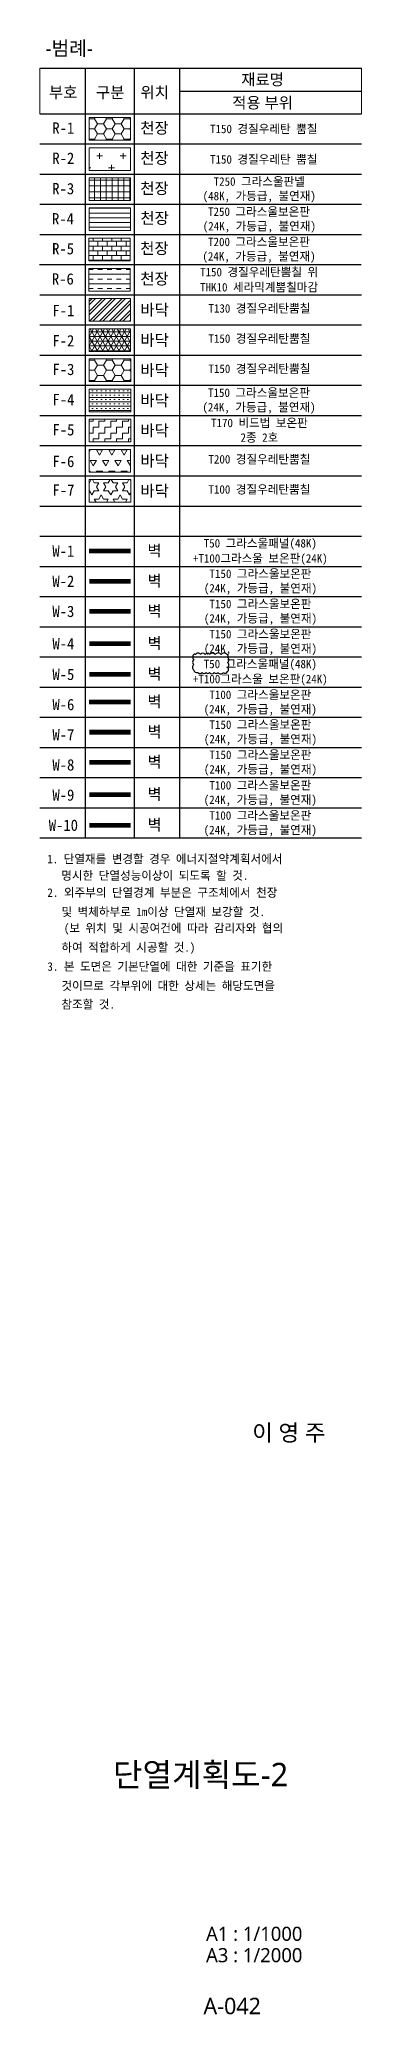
# Model space of a CAD drawing. Header units: millimetres. Extents: x 1037297 to 3512330, y 928637 to 1464837.
# Drawn here: x 2603998 to 2672330, y 986086 to 1405009 of the extents above; entities that cross this region are included whole.
import ezdxf
from ezdxf.enums import TextEntityAlignment as Align

# ---------------------------------------------------------------- set-up
doc = ezdxf.new("R2010")
doc.units = ezdxf.units.MM
doc.header["$LTSCALE"] = 5
doc.header["$MEASUREMENT"] = 0
for name, pattern in [('ACAD_ISO10W100', [18, 12, -3, 0, -3]), ('DASHDOTX2', [2, 1, -0.5, 0, -0.5]), ('DASHEDX2', [1.5, 1, -0.5]), ('HID', [2, 1.1, -0.9]), ('HIDDEN', [0.375, 0.25, -0.125]), ('JIS_09_15', [18.9, 15, -0.9, 0.6, -0.9, 0.6, -0.9]), ('PHANTOM2', [1.25, 0.625, -0.125, 0.125, -0.125, 0.125, -0.125])]:
    doc.linetypes.add(name, pattern=pattern)
for name, color, linetype, lineweight in [('A-BORD-TEXT', 3, 'CONTINUOUS', 25), ('A-XXXX-HATC', 8, 'CONTINUOUS', 18), ('A-XXXX-INSL1', 15, 'CONTINUOUS', 18), ('A-XXXX-INSL2', 8, 'CONTINUOUS', 18), ('A-XXXX-NOTE', 3, 'CONTINUOUS', 25), ('A-XXXX-TABL', 7, 'CONTINUOUS', 25), ('A-XXXX-WAT1', 9, 'HID', 20), ('REV-202205', 20, 'CONTINUOUS', 25)]:
    doc.layers.add(name, color=color, linetype=linetype, lineweight=lineweight)
doc.layers.add('A-XXXX-NPLT', color=144, linetype='CONTINUOUS', lineweight=15, plot=False)
doc.styles.add('돋움체', font='')
doc.styles.add('맑은고딕', font='malgun.ttf')
doc.styles.get('돋움체').set_extended_font_data('DotumChe')

msp = doc.modelspace()

# ---------------------------------------------------------------- texts
at = {"layer": 'A-BORD-TEXT', "style": '맑은고딕'}
for s, height, p in [('이 영 주', 3500, (2664683, 1107734)), ('A1 : 1/1000', 3000, (2659784, 1001706)), ('A3 : 1/2000', 3000, (2659784, 997171)), ('A-042', 3500, (2650993, 986135))]:
    msp.add_text(s, height=height, dxfattribs=at).set_placement(p, align=Align.RIGHT)
msp.add_text('단열계획도-2', height=5000, dxfattribs=at).set_placement((2638172, 1036962), align=Align.MIDDLE_CENTER)

# ---------------------------------------------------------------- blocks, each defined once
blk = doc.blocks.new('co')
at = {"layer": 'A-XXXX-HATC'}
h = blk.add_hatch(dxfattribs=at)
h.set_pattern_fill('HONEY', color=30, scale=3000)
h.set_pattern_definition([(0, (-257415.2, -266829.63), (562.5, 324.75953), [375, -750]), (120, (-257415.2, -266829.63), (-562.5, 324.75953), [375, -750]), (60, (-257415.2, -266829.63), (1e-13, 649.51905), [-750, 375])])
h.paths.add_polyline_path([(229840, 147324), (232477, 147324), (232477, 145884), (229840, 145884)])
h = blk.add_hatch(dxfattribs=at)
h.set_pattern_fill('CROSS', color=30, scale=3000)
h.set_pattern_definition([(0, (45339, 30091.6), (750, 750), [375, -1125]), (90, (45526.5, 29904.1), (-750, 750), [375, -1125])])
h.paths.add_polyline_path([(229840, 145404), (232477, 145404), (232477, 143964), (229840, 143964)])
h = blk.add_hatch(dxfattribs=at)
h.set_pattern_fill('NET', color=30, scale=3000)
h.set_pattern_definition([(0, (-196676.3, -181438.6), (0, 375), []), (90, (-196676.3, -181438.6), (-375, 2e-14), [])])
h.paths.add_polyline_path([(229840, 143484), (232477, 143484), (232477, 142044), (229840, 142044)])
h = blk.add_hatch(dxfattribs=at)
h.set_pattern_fill('ANSI31', color=30, scale=2400, angle=135)
h.set_pattern_definition([(180, (-196676.3, -181438.6), (-3e-14, -300), [])])
h.paths.add_polyline_path([(229836, 141570), (232472, 141570), (232472, 140130), (229836, 140130)])
h = blk.add_hatch(dxfattribs=at)
h.set_pattern_fill('BRICK', color=30, scale=1200)
h.set_pattern_definition([(0, (-196691, -181438.6), (0, 300), []), (90, (-196691, -181438.6), (-600, 4e-14), [300, -300]), (90, (-196391, -181438.6), (-600, 4e-14), [-300, 300])])
h.paths.add_polyline_path([(229821, 139650), (232458, 139650), (232458, 138210), (229821, 138210)])
h = blk.add_hatch(dxfattribs=at)
h.set_pattern_fill('TRANS', color=30, scale=2400)
h.set_pattern_definition([(0, (-196691, -181438.6), (0, 600), []), (0, (-196691, -181138.6), (0, 600), [300, -300])])
h.paths.add_polyline_path([(229826, 137724), (232463, 137724), (232463, 136284), (229826, 136284)])
h = blk.add_hatch(dxfattribs=at)
h.set_pattern_fill('ANSI32', color=4, scale=1200)
h.set_pattern_definition([(45, (45339, 38728.36), (-318.19805, 318.19805), []), (45, (45551.13, 38728.36), (-318.19805, 318.19805), [])])
h.paths.add_polyline_path([(229845, 135800), (232482, 135800), (232482, 134360), (229845, 134360)])
h = blk.add_hatch(dxfattribs=at)
h.set_pattern_fill('NET3', color=4, scale=2400)
h.set_pattern_definition([(0, (-196676.3, -177598.6), (0, 300), []), (60, (-196676.3, -177598.6), (-259.80762, 150), []), (120, (-196676.3, -177598.6), (-259.80762, -150), [])])
h.paths.add_polyline_path([(229845, 133880), (232482, 133880), (232482, 132440), (229845, 132440)])
h = blk.add_hatch(dxfattribs=at)
h.set_pattern_fill('HONEY', color=4, scale=3000)
h.set_pattern_definition([(0, (-257415.2, -282189.63), (562.5, 324.75953), [375, -750]), (120, (-257415.2, -282189.63), (-562.5, 324.75953), [375, -750]), (60, (-257415.2, -282189.63), (1e-13, 649.51905), [-750, 375])])
h.paths.add_polyline_path([(229840, 131964), (232477, 131964), (232477, 130524), (229840, 130524)])
h = blk.add_hatch(dxfattribs=at)
h.set_pattern_fill('SACNCR', color=4, scale=3000, angle=135)
h.set_pattern_definition([(180, (-599876.3, -179518.6), (-3e-14, -281.25), []), (180, (-600016.92, -179377.98), (-3e-14, -281.25), [0, -281.25])])
h.paths.add_polyline_path([(229840, 130044), (232477, 130044), (232477, 128604), (229840, 128604)])
h = blk.add_hatch(dxfattribs=at)
h.set_pattern_fill('ZIGZAG', color=4, scale=3000)
h.set_pattern_definition([(0, (-302519.1, -267292.76), (375, 375), [375, -375]), (90, (-302144.1, -267292.76), (-375, 375), [375, -375])])
h.paths.add_polyline_path([(229840, 128124), (232477, 128124), (232477, 126684), (229840, 126684)])
h = blk.add_hatch(dxfattribs=at)
h.set_pattern_fill('TRIANG', color=4, scale=2100)
h.set_pattern_definition([(60, (-302519.1, -269212.76), (-393.75, 681.995), [393.75, -393.75]), (120, (-302519.1, -269212.76), (-787.5, 4e-07), [393.75, -393.75]), (0, (-302716, -268871.76), (393.75, 681.995), [393.75, -393.75])])
h.paths.add_polyline_path([(229845, 126200), (232482, 126200), (232482, 124760), (229845, 124760)])
h = blk.add_hatch(dxfattribs=at)
h.set_pattern_fill('STARS', color=4, scale=2400)
h.set_pattern_definition([(0, (-302519.1, -269212.76), (0, 519.61524), [300, -300]), (60, (-302519.1, -269212.76), (-450, 259.80762), [300, -300]), (120, (-302369.1, -268952.95), (-450, -259.80762), [300, -300])])
h.paths.add_polyline_path([(229840, 124284), (232477, 124284), (232477, 122844), (229840, 122844)])
at = {"layer": 'A-XXXX-INSL1', "color": 6, "linetype": 'Continuous'}
for points in [[(229840, 147324), (232477, 147324), (232477, 145884), (229840, 145884)], [(229840, 145404), (232477, 145404), (232477, 143964), (229840, 143964)], [(229840, 143484), (232477, 143484), (232477, 142044), (229840, 142044)], [(229836, 141570), (232472, 141570), (232472, 140130), (229836, 140130)], [(229821, 139650), (232458, 139650), (232458, 138210), (229821, 138210)], [(229826, 137724), (232463, 137724), (232463, 136284), (229826, 136284)], [(229845, 135800), (232482, 135800), (232482, 134360), (229845, 134360)], [(229845, 133880), (232482, 133880), (232482, 132440), (229845, 132440)], [(229850, 131964), (232487, 131964), (232487, 130524), (229850, 130524)], [(229850, 130044), (232487, 130044), (232487, 128604), (229850, 128604)], [(229850, 128124), (232487, 128124), (232487, 126684), (229850, 126684)], [(229845, 126200), (232482, 126200), (232482, 124760), (229845, 124760)], [(229850, 124284), (232487, 124284), (232487, 122844), (229850, 122844)]]:
    blk.add_lwpolyline(points, close=True, dxfattribs=at)
at = {"layer": 'A-XXXX-INSL2', "color": 4, "linetype": 'DASHDOTX2', "ltscale": 200, "const_width": 300}
blk.add_lwpolyline([(229843, 117813), (232480, 117813)], dxfattribs=at)
at = {"layer": 'A-XXXX-INSL2', "color": 2, "ltscale": 200, "const_width": 300}
blk.add_lwpolyline([(229843, 115893), (232480, 115893)], dxfattribs=at)
at = {"layer": 'A-XXXX-INSL2', "color": 1, "linetype": 'DASHEDX2', "ltscale": 100, "const_width": 300}
blk.add_lwpolyline([(229845, 113843), (232482, 113843)], dxfattribs=at)
at = {"layer": 'A-XXXX-INSL2', "color": 3, "linetype": 'JIS_09_15', "ltscale": 30, "const_width": 300}
blk.add_lwpolyline([(229845, 111887), (232482, 111887)], dxfattribs=at)
at = {"layer": 'A-XXXX-INSL2', "color": 4, "linetype": 'PHANTOM2', "ltscale": 200, "const_width": 300}
blk.add_lwpolyline([(229843, 108213), (232480, 108213)], dxfattribs=at)
at = {"layer": 'A-XXXX-INSL2', "color": 2, "linetype": 'ACAD_ISO10W100', "ltscale": 10, "const_width": 300}
blk.add_lwpolyline([(229843, 106293), (232480, 106293)], dxfattribs=at)
at = {"layer": 'A-XXXX-INSL2', "color": 1, "linetype": 'DASHDOTX2', "ltscale": 300, "const_width": 300}
blk.add_lwpolyline([(229845, 104243), (232482, 104243)], dxfattribs=at)
at = {"layer": 'A-XXXX-INSL2', "color": 4, "linetype": 'JIS_09_15', "ltscale": 50, "const_width": 300}
blk.add_lwpolyline([(229845, 102287), (232482, 102287)], dxfattribs=at)
at = {"layer": 'A-XXXX-NPLT'}
blk.add_lwpolyline([(226695, 150458), (226695, 147564), (247170, 147564), (247170, 150458)], close=True, dxfattribs=at)
at = {"layer": 'A-XXXX-TABL', "color": 3}
for p, q in [((226695, 150458), (247170, 150458)), ((226695, 147564), (247170, 147564))]:
    blk.add_line(p, q, dxfattribs=at)
at = {"layer": 'A-XXXX-TABL'}
for p, q in [((229596, 150458), (229596, 101484)), ((232712, 150458), (232712, 101484)), ((235596, 150458), (235596, 101484)), ((235596, 149011), (247170, 149011)), ((226695, 145644), (247170, 145644)), ((226695, 143724), (247170, 143724)), ((226695, 141804), (247180, 141804)), ((226695, 139884), (247170, 139884)), ((226680, 137964), (247155, 137964)), ((226695, 136044), (247170, 136044)), ((226695, 134124), (247170, 134124)), ((226695, 132204), (247170, 132204)), ((226695, 130284), (247170, 130284)), ((226695, 128364), (247170, 128364)), ((226695, 126444), (247170, 126444)), ((226695, 124524), (247170, 124524)), ((226695, 122604), (247170, 122604)), ((226695, 120684), (247170, 120684)), ((226695, 118764), (247170, 118764)), ((226695, 116844), (247170, 116844)), ((226695, 114924), (247170, 114924)), ((226705, 113004), (247170, 113004)), ((226705, 111084), (247170, 111084)), ((226705, 109164), (247170, 109164)), ((226705, 107244), (247170, 107244)), ((226705, 105324), (247170, 105324)), ((226705, 103404), (247170, 103404)), ((226705, 101484), (247170, 101484))]:
    blk.add_line(p, q, dxfattribs=at)
at = {"layer": 'A-XXXX-WAT1', "color": 3, "linetype": 'HID', "ltscale": 200, "const_width": 300}
blk.add_lwpolyline([(229840, 119733), (232477, 119733)], dxfattribs=at)
at = {"layer": 'A-XXXX-WAT1', "color": 3, "linetype": 'HIDDEN', "ltscale": 200, "const_width": 300}
blk.add_lwpolyline([(229840, 110133), (232477, 110133)], dxfattribs=at)
at = {"layer": 'A-XXXX-NOTE'}
for s, height, style, p in [('-범례-', 900, '맑은고딕', (228572, 151725)), ('재료명', 720, '맑은고딕', (240880, 149738)), ('부호', 720, '맑은고딕', (228191, 148926)), ('구분', 720, '맑은고딕', (231180, 148926)), ('위치', 720, '맑은고딕', (234018, 148926)), ('적용 부위', 720, '맑은고딕', (240880, 148265)), ('천장', 720, '돋움체', (234002, 146662)), ('R-1', 720, '돋움체', (228196, 146657)), ('R-2', 720, '돋움체', (228196, 144737)), ('천장', 720, '돋움체', (234002, 144742)), ('천장', 720, '돋움체', (234002, 142822)), ('R-3', 720, '돋움체', (228191, 142799)), ('R-4', 720, '돋움체', (228177, 140879)), ('천장', 720, '돋움체', (234012, 140923)), ('R-5', 720, '돋움체', (228182, 138977)), ('천장', 720, '돋움체', (233997, 139003)), ('R-6', 720, '돋움체', (228167, 137057)), ('천장', 720, '돋움체', (234002, 137062)), ('F-1', 720, '돋움체', (228201, 135042)), ('바닥', 720, '돋움체', (234007, 135085)), ('F-2', 720, '돋움체', (228201, 133122)), ('바닥', 720, '돋움체', (234007, 133165)), ('F-3', 720, '돋움체', (228206, 131297)), ('바닥', 720, '돋움체', (234007, 131245)), ('F-4', 720, '돋움체', (228206, 129377)), ('바닥', 720, '돋움체', (234007, 129325)), ('F-5', 720, '돋움체', (228206, 127457)), ('바닥', 720, '돋움체', (234007, 127405)), ('F-6', 720, '돋움체', (228201, 125442)), ('바닥', 720, '돋움체', (234007, 125485)), ('F-7', 720, '돋움체', (228206, 123617)), ('바닥', 720, '돋움체', (234007, 123565)), ('W-1', 720, '돋움체', (228196, 119739)), ('벽', 720, '돋움체', (234002, 119766)), ('W-2', 720, '돋움체', (228199, 117819)), ('벽', 720, '돋움체', (234004, 117846)), ('W-3', 720, '돋움체', (228199, 115899)), ('벽', 720, '돋움체', (234004, 115926)), ('W-4', 720, '돋움체', (228201, 113849)), ('벽', 720, '돋움체', (234007, 113877)), ('W-5', 720, '돋움체', (228201, 111893)), ('벽', 720, '돋움체', (234007, 111921)), ('벽', 720, '돋움체', (234002, 110166)), ('W-6', 720, '돋움체', (228201, 109973)), ('W-7', 720, '돋움체', (228201, 108053)), ('벽', 720, '돋움체', (234004, 108246)), ('W-8', 720, '돋움체', (228201, 106133)), ('벽', 720, '돋움체', (234004, 106326)), ('W-9', 720, '돋움체', (228201, 104213)), ('벽', 720, '돋움체', (234007, 104277)), ('W-10', 720, '돋움체', (228201, 102293)), ('벽', 720, '돋움체', (234007, 102321))]:
    blk.add_text(s, height=height, dxfattribs=dict(at, style=style)).set_placement(p, align=Align.MIDDLE_CENTER)
at = {"layer": 'A-XXXX-NOTE', "style": '돋움체'}
for s, p in [('T150 경질우레탄 뿜칠', (240954, 146615)), ('T150 경질우레탄 뿜칠', (240954, 144676)), ('T250 그라스울판넬', (240670, 143265)), ('(48K, 가등급, 불연재)', (240670, 142302)), ('(24K, 가등급, 불연재)', (240679, 140382)), ('T250 그라스울보온판', (240655, 141345)), ('T200 그라스울보온판', (240655, 139425)), ('(24K, 가등급, 불연재)', (240655, 138462)), ('T150 경질우레탄뿜칠 위', (240660, 137505)), ('THK10 세라믹계뿜칠마감', (240660, 136542)), ('T130 경질우레탄뿜칠', (240679, 135194)), ('T150 경질우레탄뿜칠', (240679, 133274)), ('T150 경질우레탄뿜칠', (240679, 131354)), ('T150 그라스울보온판', (240655, 129825)), ('(24K, 가등급, 불연재)', (240655, 128862)), ('T170 비드법 보온판', (240679, 127905)), ('2종 2호', (240679, 126969)), ('T200 경질우레탄뿜칠', (240679, 125594)), ('T100 경질우레탄뿜칠', (240679, 123674)), ('+T100그라스울 보온판(24K)', (240737, 119242)), ('T50 그라스울패널(48K)', (240737, 120205)), ('T150 그라스울보온판', (240747, 118305)), ('(24K, 가등급, 불연재)', (240747, 117342)), ('(24K, 가등급, 불연재)', (240747, 115422)), ('T150 그라스울보온판', (240747, 116385)), ('T150 그라스울보온판', (240747, 114465)), ('(24K, 가등급, 불연재)', (240747, 113502)), ('+T100그라스울 보온판(24K)', (240737, 111562)), ('T50 그라스울패널(48K)', (240737, 112525)), ('T100 그라스울보온판', (240737, 110605)), ('(24K, 가등급, 불연재)', (240737, 109642)), ('(24K, 가등급, 불연재)', (240747, 107742)), ('T150 그라스울보온판', (240747, 108705)), ('T150 그라스울보온판', (240747, 106785)), ('(24K, 가등급, 불연재)', (240747, 105822)), ('T100 그라스울보온판', (240737, 104845)), ('(24K, 가등급, 불연재)', (240737, 103882)), ('T100 그라스울보온판', (240737, 102925)), ('(24K, 가등급, 불연재)', (240737, 101962))]:
    blk.add_text(s, height=540, dxfattribs=at).set_placement(p, align=Align.MIDDLE)
for s, p in [('1. 단열재를 변경할 경우 에너지절약계획서에서', (227174, 100141)), ('명시한 단열성능이상이 되도록 할 것.', (228068, 99090)), ('2. 외주부의 단열경계 부분은 구조체에서 천장', (227184, 98004)), ('및 벽체하부로 1m이상 단열재 보강할 것.', (228078, 96779)), ('   (보 위치 및 시공여건에 따라 감리자와 협의', (227184, 95742)), ('하여 적합하게 시공할 것.)', (228078, 94517)), ('3. 본 도면은 기본단열에 대한 기준을 표기한 ', (227184, 93301)), ('것이므로 각부위에 대한 상세는 해당도면을', (228078, 92076)), ('참조할 것.', (228078, 90895))]:
    blk.add_text(s, height=540, dxfattribs=at).set_placement(p, align=Align.MIDDLE_LEFT)

# ---------------------------------------------------------------- linework, layer by layer
at = {"layer": 'REV-202205'}
msp.add_lwpolyline([(2636766, 1274560, 0.5205671), (2636766, 1273498, 0.5205671), (2636766, 1272420, 0.5205671), (2636766, 1271261, 0.5205671), (2637573, 1270749, 0.5205671), (2638514, 1270749, 0.5205671), (2639340, 1270749, 0.5205671), (2640100, 1270749, 0.5205671), (2641091, 1270749, 0.5205671), (2641884, 1270749, 0.5205671), (2642981, 1270749, 0.5205671), (2643920, 1270960, 0.5205671), (2643920, 1271790, 0.5205671), (2643920, 1272861, 0.5205671), (2643920, 1273948, 0.5205671), (2643789, 1274560, 0.5205671), (2642548, 1274560, 0.5205671), (2641273, 1274560, 0.5205671), (2640126, 1274560, 0.5205671), (2639186, 1274560, 0.5205671), (2638173, 1274560, 0.5205671), (2637104, 1274560, 0.5205671)], format="xyb", close=True, dxfattribs=at)

# ---------------------------------------------------------------- block references
at = {"layer": 'A-XXXX-HATC', "xscale": 3.333333333333333, "yscale": 3.333333333333333, "zscale": 3.333333333333333}
msp.add_blockref('co', (1848397, 897376), dxfattribs=at)

msp.set_redraw_order([(e.dxf.handle, doc.entitydb.next_handle()) for e in msp.query("TEXT MTEXT ATTDEF DIMENSION ARC_DIMENSION")])  # texts and dimensions are drawn at this point

doc.saveas('drawing.dxf')
